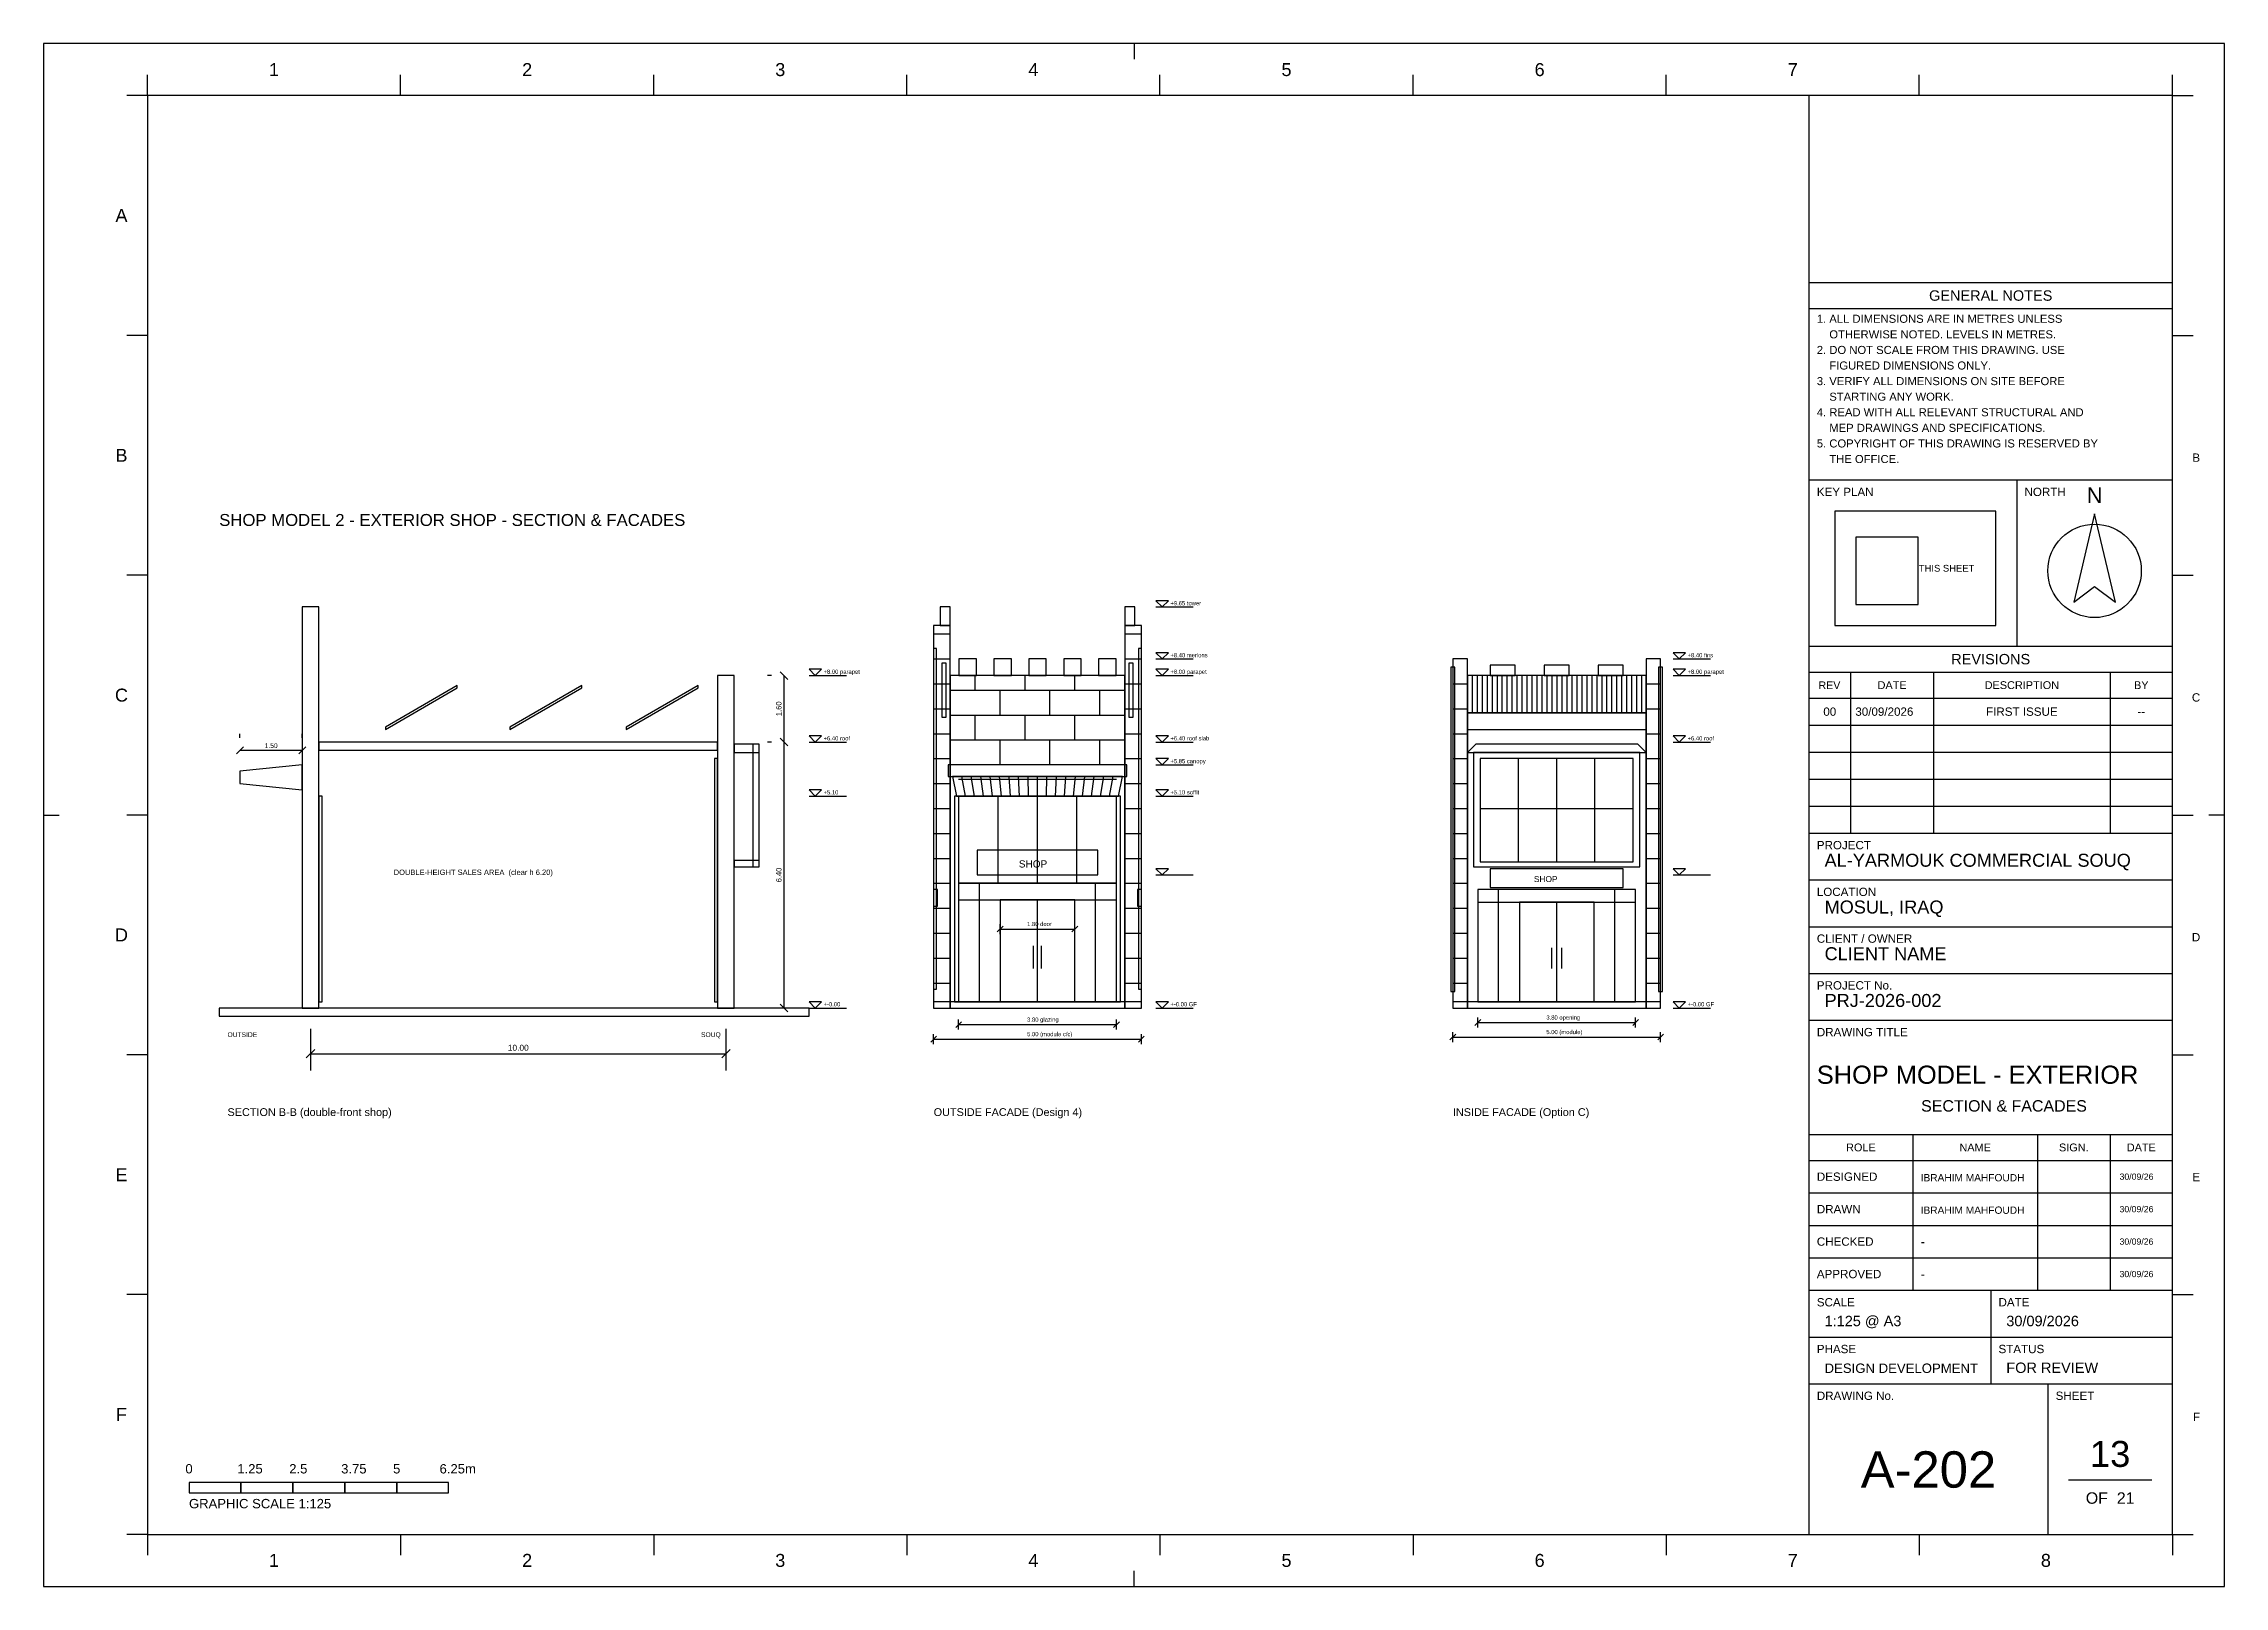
# Model space of a CAD drawing. Header units: metres. Extents: x 0 to 3661, y -5 to 371.
# Drawn here: x 2981 to 3033.5, y 0 to 37.1 of the extents above; entities that cross this region are included whole.
import ezdxf
from ezdxf.enums import TextEntityAlignment as Align

# ---------------------------------------------------------------- set-up
doc = ezdxf.new("R2010")
doc.units = ezdxf.units.M
doc.header["$MEASUREMENT"] = 0
for name, color, linetype in [('A3_FRAME', 7, 'Continuous'), ('A3_SHEET', 7, 'Continuous'), ('DIM', 1, 'Continuous'), ('F-CANOPY', 250, 'Continuous'), ('F-DIM', 8, 'Continuous'), ('F-FRAME', 250, 'Continuous'), ('F-GLASS', 4, 'Continuous'), ('F-JOINT', 252, 'Continuous'), ('F-LED', 2, 'Continuous'), ('F-LIGHT', 2, 'Continuous'), ('F-PV', 5, 'Continuous'), ('F-SCONCE', 250, 'Continuous'), ('F-SIGN', 250, 'Continuous'), ('F-SIGNTXT', 7, 'Continuous'), ('F-SLAB', 9, 'Continuous'), ('F-SLOT', 250, 'Continuous'), ('F-STONE', 41, 'Continuous'), ('F-WOOD', 32, 'Continuous'), ('F-WOODLN', 34, 'Continuous'), ('SUB', 5, 'Continuous'), ('TB_FIELDS', 7, 'Continuous'), ('TB_HEADINGS', 7, 'Continuous'), ('TB_LABELS', 7, 'Continuous'), ('TB_LINES_THICK', 7, 'Continuous'), ('TB_LINES_THIN', 7, 'Continuous'), ('TB_SYMBOLS', 7, 'Continuous'), ('TITLE', 1, 'Continuous')]:
    doc.layers.add(name, color=color, linetype=linetype)
doc.styles.get("Standard").update_dxf_attribs({"font": 'arial.ttf'})

msp = doc.modelspace()

# ---------------------------------------------------------------- texts
at = {"layer": 'DIM'}
for s, p in [('1.60', (2998.764, 21.119)), ('6.40', (2998.764, 17.119))]:
    msp.add_text(s, height=0.1296, rotation=90, dxfattribs=at).set_placement(p, align=Align.CENTER)
for s, height, p in [('1.50', 0.1152, (2986.477, 20.174)), ('10.00', 0.144, (2992.427, 12.889))]:
    msp.add_text(s, height=height, dxfattribs=at).set_placement(p, align=Align.CENTER)
at = {"layer": 'F-DIM'}
for s, p in [('+9.65 tower', (3008.127, 23.608)), ('+8.00 parapet', (2999.777, 21.959)), ('+8.40 merlons', (3008.127, 22.358)), ('+8.00 parapet', (3008.127, 21.959)), ('+8.40 fins', (3020.577, 22.358)), ('+8.00 parapet', (3020.577, 21.959)), ('+6.40 roof', (2999.777, 20.358)), ('+6.40 roof slab', (3008.127, 20.358)), ('+6.40 roof', (3020.577, 20.358)), ('+5.85 canopy', (3008.127, 19.808)), ('+5.10', (2999.777, 19.058)), ('+5.10 soffit', (3008.127, 19.058)), ('1.80 door', (3004.677, 15.889)), ('+-0.00', (2999.777, 13.959)), ('3.80 glazing', (3004.677, 13.588)), ('+-0.00 GF', (3008.127, 13.959)), ('3.80 opening', (3017.177, 13.639)), ('+-0.00 GF', (3020.577, 13.959)), ('5.00 (module c/c)', (3004.677, 13.239)), ('5.00 (module)', (3017.177, 13.289))]:
    msp.add_text(s, height=0.1008, dxfattribs=at).set_placement(p)
at = {"layer": 'F-SIGNTXT'}
for height, p in [(0.1728, (3004.477, 17.299)), (0.144, (3016.877, 16.948))]:
    msp.add_text('SHOP', height=height, dxfattribs=at).set_placement(p)
at = {"layer": 'SUB'}
for s, height, p in [('DOUBLE-HEIGHT SALES AREA  (clear h 6.20)', 0.1296, (2989.427, 17.119)), ('OUTSIDE', 0.1152, (2985.427, 13.219)), ('SOUQ', 0.1152, (2996.827, 13.219))]:
    msp.add_text(s, height=height, dxfattribs=at).set_placement(p)
at = {"layer": 'TB_FIELDS'}
for s, height, p in [('1. ALL DIMENSIONS ARE IN METRES UNLESS', 0.1938, (3023.688, 30.407)), ('    OTHERWISE NOTED. LEVELS IN METRES.', 0.1938, (3023.688, 30.032)), ('2. DO NOT SCALE FROM THIS DRAWING. USE', 0.1938, (3023.688, 29.657)), ('    FIGURED DIMENSIONS ONLY.', 0.1938, (3023.688, 29.282)), ('3. VERIFY ALL DIMENSIONS ON SITE BEFORE', 0.1938, (3023.688, 28.907)), ('4. READ WITH ALL RELEVANT STRUCTURAL AND', 0.1938, (3023.688, 28.157)), ('    STARTING ANY WORK.', 0.1938, (3023.688, 28.532)), ('    MEP DRAWINGS AND SPECIFICATIONS.', 0.1938, (3023.688, 27.782)), ('5. COPYRIGHT OF THIS DRAWING IS RESERVED BY', 0.1938, (3023.688, 27.407)), ('    THE OFFICE.', 0.1938, (3023.688, 27.032)), ('00', 0.2, (3023.845, 20.95)), ('30/09/2026', 0.2, (3024.615, 20.95)), ('FIRST ISSUE', 0.2, (3027.763, 20.95)), ('--', 0.2, (3031.407, 20.95)), ('AL-YARMOUK COMMERCIAL SOUQ', 0.3125, (3023.875, 17.317)), ('MOSUL, IRAQ', 0.3125, (3023.875, 16.192)), ('CLIENT NAME', 0.3125, (3023.875, 15.068)), ('PRJ-2026-002', 0.3125, (3023.875, 13.943)), ('SECTION & FACADES', 0.275, (3026.199, 11.425)), ('IBRAHIM MAHFOUDH', 0.1749, (3026.188, 9.747)), ('30/09/26', 0.15, (3030.976, 9.784)), ('IBRAHIM MAHFOUDH', 0.1749, (3026.188, 8.966)), ('30/09/26', 0.15, (3030.976, 9.003)), ('-', 0.225, (3026.188, 8.184)), ('30/09/26', 0.15, (3030.976, 8.222)), ('-', 0.225, (3026.188, 7.403)), ('30/09/26', 0.15, (3030.976, 7.441)), ('1:125 @ A3', 0.25, (3023.875, 6.261)), ('30/09/2026', 0.25, (3028.25, 6.261)), ('DESIGN DEVELOPMENT', 0.2266, (3023.875, 5.136)), ('FOR REVIEW', 0.25, (3028.25, 5.136)), ('OF  21', 0.275, (3030.163, 1.988))]:
    msp.add_text(s, height=height, dxfattribs=at).set_placement(p)
at = {"layer": 'TB_HEADINGS'}
for s, height, p in [('GENERAL NOTES', 0.25, (3026.39, 30.938)), ('REVISIONS', 0.25, (3026.924, 22.188)), ('SHOP MODEL - EXTERIOR', 0.4375, (3023.688, 12.094)), ('A-202', 0.875, (3024.745, 2.375)), ('13', 0.625, (3030.264, 2.875))]:
    msp.add_text(s, height=height, dxfattribs=at).set_placement(p)
at = {"layer": 'TB_LABELS'}
for s, height, p in [('1', 0.312, (2986.425, 36.344)), ('2', 0.312, (2992.519, 36.344)), ('3', 0.312, (2998.613, 36.344)), ('4', 0.312, (3004.707, 36.344)), ('5', 0.312, (3010.8, 36.344)), ('6', 0.312, (3016.894, 36.344)), ('7', 0.312, (3022.988, 36.344)), ('A', 0.312, (2982.729, 32.833)), ('B', 0.312, (2982.729, 27.062)), ('B', 0.2, (3032.729, 27.062)), ('KEY PLAN', 0.2, (3023.688, 26.238)), ('NORTH', 0.2, (3028.688, 26.238)), ('THIS SHEET', 0.1625, (3026.144, 24.419)), ('C', 0.312, (2982.717, 21.292)), ('REV', 0.1822, (3023.731, 21.594)), ('DATE', 0.1875, (3025.151, 21.594)), ('DESCRIPTION', 0.1875, (3027.73, 21.594)), ('BY', 0.1875, (3031.325, 21.594)), ('C', 0.2, (3032.717, 21.292)), ('PROJECT', 0.2, (3023.688, 17.738)), ('LOCATION', 0.2, (3023.688, 16.613)), ('D', 0.312, (2982.717, 15.521)), ('CLIENT / OWNER', 0.2, (3023.688, 15.488)), ('D', 0.2, (3032.717, 15.521)), ('PROJECT No.', 0.2, (3023.688, 14.363)), ('DRAWING TITLE', 0.2, (3023.688, 13.238)), ('ROLE', 0.1875, (3024.393, 10.469)), ('NAME', 0.1875, (3027.122, 10.469)), ('SIGN.', 0.1875, (3029.518, 10.469)), ('DATE', 0.1875, (3031.151, 10.469)), ('E', 0.312, (2982.729, 9.75)), ('DESIGNED', 0.2, (3023.688, 9.759)), ('E', 0.2, (3032.729, 9.75)), ('DRAWN', 0.2, (3023.688, 8.978)), ('CHECKED', 0.2, (3023.688, 8.197)), ('APPROVED', 0.2, (3023.688, 7.416)), ('SCALE', 0.2, (3023.688, 6.737)), ('DATE', 0.2, (3028.062, 6.737)), ('PHASE', 0.2, (3023.688, 5.612)), ('STATUS', 0.2, (3028.062, 5.612)), ('F', 0.312, (2982.742, 3.979)), ('DRAWING No.', 0.2, (3023.688, 4.487)), ('SHEET', 0.2, (3029.438, 4.487)), ('F', 0.2, (3032.742, 3.979)), ('0', 0.225, (2984.413, 2.717)), ('1.25', 0.225, (2985.663, 2.717)), ('2.5', 0.225, (2986.913, 2.717)), ('3.75', 0.225, (2988.163, 2.717)), ('5', 0.225, (2989.413, 2.717)), ('6.25m', 0.225, (2990.532, 2.717)), ('GRAPHIC SCALE 1:125', 0.225, (2984.5, 1.879)), ('1', 0.312, (2986.425, 0.469)), ('2', 0.312, (2992.519, 0.469)), ('3', 0.312, (2998.613, 0.469)), ('4', 0.312, (3004.707, 0.469)), ('5', 0.312, (3010.8, 0.469)), ('6', 0.312, (3016.894, 0.469)), ('7', 0.312, (3022.988, 0.469)), ('8', 0.312, (3029.082, 0.469))]:
    msp.add_text(s, height=height, dxfattribs=at).set_placement(p)
at = {"layer": 'TB_SYMBOLS'}
msp.add_text('N', height=0.375, dxfattribs=at).set_placement((3030.186, 26.073))
at = {"layer": 'TITLE'}
for s, height, p in [('SHOP MODEL 2 - EXTERIOR SHOP - SECTION & FACADES', 0.288, (2985.227, 25.518)), ('SECTION B-B (double-front shop)', 0.1872, (2985.427, 11.319)), ('OUTSIDE FACADE (Design 4)', 0.1872, (3002.427, 11.319)), ('INSIDE FACADE (Option C)', 0.1872, (3014.927, 11.319))]:
    msp.add_text(s, height=height, dxfattribs=at).set_placement(p)

# ---------------------------------------------------------------- linework, layer by layer
at = {"layer": 'A3_FRAME'}
for p, q in [((3007.25, 37.125), (3007.25, 36.75)), ((2981, 18.562), (2981.375, 18.562)), ((3033.5, 18.562), (3033.125, 18.562)), ((3007.25, 0), (3007.25, 0.375))]:
    msp.add_line(p, q, dxfattribs=at)
for points in [[(2983.5, 1.25), (3032.25, 1.25), (3032.25, 35.875), (2983.5, 35.875)], [(3023.5, 1.25), (3032.25, 1.25), (3032.25, 35.875), (3023.5, 35.875)]]:
    msp.add_lwpolyline(points, close=True, dxfattribs=at)
at = {"layer": 'A3_SHEET'}
msp.add_lwpolyline([(2981, 0), (3033.5, 0), (3033.5, 37.125), (2981, 37.125)], close=True, dxfattribs=at)
at = {"layer": 'DIM'}
for p, q in [((2998.527, 21.919), (2998.427, 21.919)), ((2998.92, 21.826), (2998.735, 22.011)), ((2998.827, 20.319), (2998.827, 21.919)), ((2985.727, 20.419), (2985.727, 20.518)), ((2987.227, 20.419), (2987.227, 20.518)), ((2985.645, 20.036), (2985.809, 20.201)), ((2985.727, 20.119), (2987.227, 20.119)), ((2987.145, 20.036), (2987.309, 20.201)), ((2998.527, 20.319), (2998.427, 20.319)), ((2998.527, 20.319), (2998.427, 20.319)), ((2998.92, 20.226), (2998.735, 20.411)), ((2998.92, 20.226), (2998.735, 20.411)), ((2998.827, 13.918), (2998.827, 20.319)), ((2998.527, 13.918), (2998.427, 13.918)), ((2998.92, 13.826), (2998.735, 14.011)), ((2987.427, 13.418), (2987.427, 12.418)), ((2997.427, 13.418), (2997.427, 12.418)), ((2987.324, 12.716), (2987.53, 12.921)), ((2987.427, 12.819), (2997.427, 12.819)), ((2997.324, 12.716), (2997.53, 12.921))]:
    msp.add_line(p, q, dxfattribs=at)
at = {"layer": 'F-CANOPY'}
for points in [[(2997.627, 20.069), (2998.227, 20.069), (2998.227, 20.268), (2997.627, 20.268)], [(2998.077, 17.319), (2998.227, 17.319), (2998.227, 20.268), (2998.077, 20.268)], [(3015.277, 20.069), (3019.577, 20.069), (3019.377, 20.268), (3015.477, 20.268)], [(3015.427, 17.319), (3019.427, 17.319), (3019.427, 20.069), (3015.427, 20.069)], [(2987.227, 19.768), (2985.727, 19.619), (2985.727, 19.319), (2987.227, 19.169)], [(3002.777, 19.488), (3007.077, 19.488), (3007.077, 19.768), (3002.777, 19.768)], [(2997.627, 17.319), (2998.227, 17.319), (2998.227, 17.468), (2997.627, 17.468)]]:
    msp.add_lwpolyline(points, close=True, dxfattribs=at)
at = {"layer": 'F-DIM'}
for p, q in [((3007.777, 23.569), (3008.677, 23.569)), ((3007.777, 22.319), (3008.677, 22.319)), ((3020.227, 22.319), (3021.127, 22.319)), ((2999.427, 21.919), (3000.327, 21.919)), ((3007.777, 21.919), (3008.677, 21.919)), ((3020.227, 21.919), (3021.127, 21.919)), ((2999.427, 20.319), (3000.327, 20.319)), ((3007.777, 20.319), (3008.677, 20.319)), ((3020.227, 20.319), (3021.127, 20.319)), ((3007.777, 19.768), (3008.677, 19.768)), ((2999.427, 19.018), (3000.327, 19.018)), ((3007.777, 19.018), (3008.677, 19.018)), ((3007.777, 17.119), (3008.677, 17.119)), ((3020.227, 17.119), (3021.127, 17.119)), ((3003.957, 15.748), (3004.097, 15.889)), ((3004.027, 15.698), (3004.027, 15.938)), ((3004.027, 15.819), (3005.827, 15.819)), ((3005.757, 15.748), (3005.897, 15.889)), ((3005.827, 15.698), (3005.827, 15.938)), ((2999.427, 13.918), (3000.327, 13.918)), ((3007.777, 13.918), (3008.677, 13.918)), ((3015.527, 13.448), (3015.527, 13.688)), ((3019.327, 13.448), (3019.327, 13.688)), ((3020.227, 13.918), (3021.127, 13.918)), ((3002.357, 13.098), (3002.497, 13.239)), ((3002.427, 13.049), (3002.427, 13.289)), ((3002.427, 13.168), (3007.427, 13.168)), ((3002.957, 13.448), (3003.097, 13.588)), ((3003.027, 13.399), (3003.027, 13.639)), ((3003.027, 13.518), (3006.827, 13.518)), ((3006.757, 13.448), (3006.897, 13.588)), ((3006.827, 13.399), (3006.827, 13.639)), ((3007.357, 13.098), (3007.497, 13.239)), ((3007.427, 13.049), (3007.427, 13.289)), ((3014.857, 13.149), (3014.997, 13.289)), ((3014.927, 13.098), (3014.927, 13.338)), ((3014.927, 13.219), (3019.927, 13.219)), ((3015.457, 13.498), (3015.597, 13.639)), ((3015.527, 13.569), (3019.327, 13.569)), ((3019.257, 13.498), (3019.397, 13.639)), ((3019.857, 13.149), (3019.997, 13.289)), ((3019.927, 13.098), (3019.927, 13.338))]:
    msp.add_line(p, q, dxfattribs=at)
for points in [[(3007.927, 23.569), (3008.077, 23.718), (3007.777, 23.718)], [(2999.577, 21.919), (2999.727, 22.069), (2999.427, 22.069)], [(3007.927, 22.319), (3008.077, 22.468), (3007.777, 22.468)], [(3007.927, 21.919), (3008.077, 22.069), (3007.777, 22.069)], [(3020.377, 22.319), (3020.527, 22.468), (3020.227, 22.468)], [(3020.377, 21.919), (3020.527, 22.069), (3020.227, 22.069)], [(2999.577, 20.319), (2999.727, 20.468), (2999.427, 20.468)], [(3007.927, 20.319), (3008.077, 20.468), (3007.777, 20.468)], [(3020.377, 20.319), (3020.527, 20.468), (3020.227, 20.468)], [(3007.927, 19.768), (3008.077, 19.919), (3007.777, 19.919)], [(2999.577, 19.018), (2999.727, 19.169), (2999.427, 19.169)], [(3007.927, 19.018), (3008.077, 19.169), (3007.777, 19.169)], [(3007.927, 17.119), (3008.077, 17.268), (3007.777, 17.268)], [(3020.377, 17.119), (3020.527, 17.268), (3020.227, 17.268)], [(2999.577, 13.918), (2999.727, 14.069), (2999.427, 14.069)], [(3007.927, 13.918), (3008.077, 14.069), (3007.777, 14.069)], [(3020.377, 13.918), (3020.527, 14.069), (3020.227, 14.069)]]:
    msp.add_lwpolyline(points, close=True, dxfattribs=at)
at = {"layer": 'F-FRAME'}
for p, q in [((3016.507, 17.439), (3016.507, 19.919)), ((3017.427, 17.439), (3017.427, 19.919)), ((3018.347, 17.439), (3018.347, 19.919)), ((3003.977, 16.919), (3003.977, 19.018)), ((3004.927, 16.919), (3004.927, 19.018)), ((3005.877, 16.919), (3005.877, 19.018)), ((3015.587, 18.718), (3019.267, 18.718)), ((3003.027, 16.919), (3006.827, 16.919)), ((3003.527, 14.069), (3003.527, 16.919)), ((3006.327, 14.069), (3006.327, 16.919)), ((3003.027, 16.518), (3006.827, 16.518)), ((3004.927, 14.069), (3004.927, 16.518)), ((3015.527, 16.468), (3019.327, 16.468)), ((3016.027, 14.069), (3016.027, 16.768)), ((3017.427, 14.069), (3017.427, 16.468)), ((3018.827, 14.069), (3018.827, 16.768)), ((3004.827, 14.868), (3004.827, 15.418)), ((3005.027, 14.868), (3005.027, 15.418)), ((3017.307, 14.868), (3017.307, 15.368)), ((3017.547, 14.868), (3017.547, 15.368))]:
    msp.add_line(p, q, dxfattribs=at)
for points in [[(3002.927, 14.069), (3006.927, 14.069), (3006.927, 19.018), (3002.927, 19.018)], [(3004.027, 14.069), (3005.827, 14.069), (3005.827, 16.518), (3004.027, 16.518)], [(3016.527, 14.069), (3018.327, 14.069), (3018.327, 16.468), (3016.527, 16.468)]]:
    msp.add_lwpolyline(points, close=True, dxfattribs=at)
at = {"layer": 'F-GLASS'}
for points in [[(2997.147, 14.069), (2997.227, 14.069), (2997.227, 19.919), (2997.147, 19.919)], [(3015.587, 17.439), (3019.267, 17.439), (3019.267, 19.919), (3015.587, 19.919)], [(2987.627, 14.069), (2987.707, 14.069), (2987.707, 19.018), (2987.627, 19.018)], [(3003.027, 16.919), (3006.827, 16.919), (3006.827, 19.018), (3003.027, 19.018)], [(3003.027, 14.069), (3006.827, 14.069), (3006.827, 16.919), (3003.027, 16.919)], [(3015.527, 14.069), (3019.327, 14.069), (3019.327, 16.768), (3015.527, 16.768)]]:
    msp.add_lwpolyline(points, close=True, dxfattribs=at)
at = {"layer": 'F-JOINT'}
for p, q in [((3002.427, 22.919), (3002.827, 22.919)), ((3007.027, 22.919), (3007.427, 22.919)), ((3002.427, 22.319), (3002.827, 22.319)), ((3007.027, 22.319), (3007.427, 22.319)), ((3002.427, 21.718), (3002.827, 21.718)), ((3002.827, 21.569), (3007.027, 21.569)), ((3003.427, 21.569), (3003.427, 21.919)), ((3004.027, 20.968), (3004.027, 21.569)), ((3004.627, 21.569), (3004.627, 21.919)), ((3005.227, 20.968), (3005.227, 21.569)), ((3005.827, 21.569), (3005.827, 21.919)), ((3006.427, 20.968), (3006.427, 21.569)), ((3007.027, 21.718), (3007.427, 21.718)), ((3014.927, 21.718), (3015.277, 21.718)), ((3019.577, 21.718), (3019.927, 21.718)), ((3002.427, 21.119), (3002.827, 21.119)), ((3007.027, 21.119), (3007.427, 21.119)), ((3014.927, 21.119), (3015.277, 21.119)), ((3019.577, 21.119), (3019.927, 21.119)), ((3002.427, 20.518), (3002.827, 20.518)), ((3002.827, 20.968), (3007.027, 20.968)), ((3003.427, 20.369), (3003.427, 20.968)), ((3004.627, 20.369), (3004.627, 20.968)), ((3005.827, 20.369), (3005.827, 20.968)), ((3007.027, 20.518), (3007.427, 20.518)), ((3014.927, 20.518), (3015.277, 20.518)), ((3015.277, 20.619), (3019.577, 20.619)), ((3019.577, 20.518), (3019.927, 20.518)), ((3002.827, 20.369), (3007.027, 20.369)), ((3004.027, 19.768), (3004.027, 20.369)), ((3005.227, 19.768), (3005.227, 20.369)), ((3006.427, 19.768), (3006.427, 20.369)), ((3002.427, 19.919), (3002.827, 19.919)), ((3007.027, 19.919), (3007.427, 19.919)), ((3014.927, 19.919), (3015.277, 19.919)), ((3019.577, 19.919), (3019.927, 19.919)), ((3002.427, 19.319), (3002.827, 19.319)), ((3007.027, 19.319), (3007.427, 19.319)), ((3014.927, 19.319), (3015.277, 19.319)), ((3019.577, 19.319), (3019.927, 19.319)), ((3002.427, 18.718), (3002.827, 18.718)), ((3007.027, 18.718), (3007.427, 18.718)), ((3014.927, 18.718), (3015.277, 18.718)), ((3019.577, 18.718), (3019.927, 18.718)), ((3002.427, 18.119), (3002.827, 18.119)), ((3007.027, 18.119), (3007.427, 18.119)), ((3014.927, 18.119), (3015.277, 18.119)), ((3019.577, 18.119), (3019.927, 18.119)), ((3002.427, 17.518), (3002.827, 17.518)), ((3007.027, 17.518), (3007.427, 17.518)), ((3014.927, 17.518), (3015.277, 17.518)), ((3019.577, 17.518), (3019.927, 17.518)), ((3002.427, 16.919), (3002.827, 16.919)), ((3007.027, 16.919), (3007.427, 16.919)), ((3014.927, 16.919), (3015.277, 16.919)), ((3019.577, 16.919), (3019.927, 16.919)), ((3002.427, 16.319), (3002.827, 16.319)), ((3007.027, 16.319), (3007.427, 16.319)), ((3014.927, 16.319), (3015.277, 16.319)), ((3019.577, 16.319), (3019.927, 16.319)), ((3002.427, 15.719), (3002.827, 15.719)), ((3007.027, 15.719), (3007.427, 15.719)), ((3014.927, 15.719), (3015.277, 15.719)), ((3019.577, 15.719), (3019.927, 15.719)), ((3002.427, 15.118), (3002.827, 15.118)), ((3007.027, 15.118), (3007.427, 15.118)), ((3014.927, 15.118), (3015.277, 15.118)), ((3019.577, 15.118), (3019.927, 15.118)), ((3002.427, 14.518), (3002.827, 14.518)), ((3007.027, 14.518), (3007.427, 14.518)), ((3014.927, 14.518), (3015.277, 14.518)), ((3019.577, 14.518), (3019.927, 14.518))]:
    msp.add_line(p, q, dxfattribs=at)
at = {"layer": 'F-LED'}
msp.add_line((3003.027, 19.428), (3006.827, 19.428), dxfattribs=at)
for points in [[(3002.427, 14.368), (3002.497, 14.368), (3002.497, 22.569), (3002.427, 22.569)], [(3007.357, 14.368), (3007.427, 14.368), (3007.427, 22.569), (3007.357, 22.569)]]:
    msp.add_lwpolyline(points, close=True, dxfattribs=at)
at = {"layer": 'F-LIGHT'}
for points in [[(3014.877, 14.319), (3014.977, 14.319), (3014.977, 22.119), (3014.877, 22.119)], [(3019.877, 14.319), (3019.977, 14.319), (3019.977, 22.119), (3019.877, 22.119)]]:
    msp.add_lwpolyline(points, close=True, dxfattribs=at)
at = {"layer": 'F-PV'}
for points in [[(2989.227, 20.619), (2990.957, 21.619), (2990.957, 21.678), (2989.227, 20.678)], [(2992.227, 20.619), (2993.957, 21.619), (2993.957, 21.678), (2992.227, 20.678)], [(2995.027, 20.619), (2996.757, 21.619), (2996.757, 21.678), (2995.027, 20.678)]]:
    msp.add_lwpolyline(points, close=True, dxfattribs=at)
at = {"layer": 'F-SCONCE'}
for points in [[(3002.427, 16.369), (3002.517, 16.369), (3002.517, 16.768), (3002.427, 16.768)], [(3007.337, 16.369), (3007.427, 16.369), (3007.427, 16.768), (3007.337, 16.768)]]:
    msp.add_lwpolyline(points, close=True, dxfattribs=at)
at = {"layer": 'F-SIGN'}
for points in [[(3003.477, 17.119), (3006.377, 17.119), (3006.377, 17.718), (3003.477, 17.718)], [(3015.827, 16.819), (3019.027, 16.819), (3019.027, 17.268), (3015.827, 17.268)]]:
    msp.add_lwpolyline(points, close=True, dxfattribs=at)
at = {"layer": 'F-SLAB'}
for points in [[(2987.627, 20.119), (2997.227, 20.119), (2997.227, 20.319), (2987.627, 20.319)], [(2985.227, 13.719), (2999.427, 13.719), (2999.427, 13.918), (2985.227, 13.918)]]:
    msp.add_lwpolyline(points, close=True, dxfattribs=at)
at = {"layer": 'F-SLOT'}
for points in [[(3002.627, 20.919), (3002.727, 20.919), (3002.727, 22.218), (3002.627, 22.218)], [(3007.127, 20.919), (3007.227, 20.919), (3007.227, 22.218), (3007.127, 22.218)]]:
    msp.add_lwpolyline(points, close=True, dxfattribs=at)
at = {"layer": 'F-STONE'}
for points in [[(2987.227, 13.918), (2987.627, 13.918), (2987.627, 23.569), (2987.227, 23.569)], [(3002.427, 13.918), (3002.827, 13.918), (3002.827, 23.119), (3002.427, 23.119)], [(3002.587, 23.119), (3002.827, 23.119), (3002.827, 23.569), (3002.587, 23.569)], [(3007.027, 23.119), (3007.267, 23.119), (3007.267, 23.569), (3007.027, 23.569)], [(3007.027, 13.918), (3007.427, 13.918), (3007.427, 23.119), (3007.027, 23.119)], [(3003.037, 21.919), (3003.457, 21.919), (3003.457, 22.319), (3003.037, 22.319)], [(3003.877, 21.919), (3004.297, 21.919), (3004.297, 22.319), (3003.877, 22.319)], [(3004.717, 21.919), (3005.137, 21.919), (3005.137, 22.319), (3004.717, 22.319)], [(3005.557, 21.919), (3005.977, 21.919), (3005.977, 22.319), (3005.557, 22.319)], [(3006.397, 21.919), (3006.817, 21.919), (3006.817, 22.319), (3006.397, 22.319)], [(3014.927, 13.918), (3015.277, 13.918), (3015.277, 22.319), (3014.927, 22.319)], [(3019.577, 13.918), (3019.927, 13.918), (3019.927, 22.319), (3019.577, 22.319)], [(2997.227, 13.918), (2997.627, 13.918), (2997.627, 21.919), (2997.227, 21.919)], [(3002.827, 13.918), (3007.027, 13.918), (3007.027, 21.919), (3002.827, 21.919)], [(3015.277, 13.918), (3019.577, 13.918), (3019.577, 21.018), (3015.277, 21.018)], [(3002.427, 13.918), (3007.427, 13.918), (3007.427, 14.069), (3002.427, 14.069)], [(3014.927, 13.918), (3019.927, 13.918), (3019.927, 14.069), (3014.927, 14.069)]]:
    msp.add_lwpolyline(points, close=True, dxfattribs=at)
at = {"layer": 'F-WOOD'}
for p, q in [((3015.397, 21.018), (3015.397, 21.919)), ((3015.517, 21.018), (3015.517, 21.919)), ((3015.637, 21.018), (3015.637, 21.919)), ((3015.757, 21.018), (3015.757, 21.919)), ((3015.877, 21.018), (3015.877, 21.919)), ((3015.997, 21.018), (3015.997, 21.919)), ((3016.117, 21.018), (3016.117, 21.919)), ((3016.237, 21.018), (3016.237, 21.919)), ((3016.357, 21.018), (3016.357, 21.919)), ((3016.477, 21.018), (3016.477, 21.919)), ((3016.597, 21.018), (3016.597, 21.919)), ((3016.717, 21.018), (3016.717, 21.919)), ((3016.837, 21.018), (3016.837, 21.919)), ((3016.957, 21.018), (3016.957, 21.919)), ((3017.077, 21.018), (3017.077, 21.919)), ((3017.197, 21.018), (3017.197, 21.919)), ((3017.317, 21.018), (3017.317, 21.919)), ((3017.437, 21.018), (3017.437, 21.919)), ((3017.557, 21.018), (3017.557, 21.919)), ((3017.677, 21.018), (3017.677, 21.919)), ((3017.797, 21.018), (3017.797, 21.919)), ((3017.917, 21.018), (3017.917, 21.919)), ((3018.037, 21.018), (3018.037, 21.919)), ((3018.157, 21.018), (3018.157, 21.919)), ((3018.277, 21.018), (3018.277, 21.919)), ((3018.397, 21.018), (3018.397, 21.919)), ((3018.517, 21.018), (3018.517, 21.919)), ((3018.637, 21.018), (3018.637, 21.919)), ((3018.757, 21.018), (3018.757, 21.919)), ((3018.877, 21.018), (3018.877, 21.919)), ((3018.997, 21.018), (3018.997, 21.919)), ((3019.117, 21.018), (3019.117, 21.919)), ((3019.237, 21.018), (3019.237, 21.919)), ((3019.357, 21.018), (3019.357, 21.919)), ((3019.477, 21.018), (3019.477, 21.919))]:
    msp.add_line(p, q, dxfattribs=at)
for points in [[(3015.827, 21.919), (3016.427, 21.919), (3016.427, 22.169), (3015.827, 22.169)], [(3017.127, 21.919), (3017.727, 21.919), (3017.727, 22.169), (3017.127, 22.169)], [(3018.427, 21.919), (3019.027, 21.919), (3019.027, 22.169), (3018.427, 22.169)], [(3015.277, 21.018), (3019.577, 21.018), (3019.577, 21.919), (3015.277, 21.919)], [(3002.977, 19.018), (3006.877, 19.018), (3006.977, 19.488), (3002.877, 19.488)]]:
    msp.add_lwpolyline(points, close=True, dxfattribs=at)
at = {"layer": 'F-WOODLN'}
for p, q in [((3003.194, 19.018), (3003.105, 19.488)), ((3003.41, 19.018), (3003.333, 19.488)), ((3003.627, 19.018), (3003.561, 19.488)), ((3003.844, 19.018), (3003.788, 19.488)), ((3004.061, 19.018), (3004.016, 19.488)), ((3004.277, 19.018), (3004.244, 19.488)), ((3004.494, 19.018), (3004.472, 19.488)), ((3004.711, 19.018), (3004.699, 19.488)), ((3004.927, 19.018), (3004.927, 19.488)), ((3005.144, 19.018), (3005.155, 19.488)), ((3005.36, 19.018), (3005.383, 19.488)), ((3005.577, 19.018), (3005.61, 19.488)), ((3005.794, 19.018), (3005.838, 19.488)), ((3006.01, 19.018), (3006.066, 19.488)), ((3006.227, 19.018), (3006.294, 19.488)), ((3006.444, 19.018), (3006.522, 19.488)), ((3006.66, 19.018), (3006.749, 19.488))]:
    msp.add_line(p, q, dxfattribs=at)
at = {"layer": 'TB_LINES_THICK'}
for p, q in [((3023.5, 31.375), (3032.25, 31.375)), ((3023.5, 26.625), (3032.25, 26.625)), ((3023.5, 22.625), (3032.25, 22.625)), ((3023.5, 18.125), (3032.25, 18.125)), ((3023.5, 13.625), (3032.25, 13.625)), ((3023.5, 10.875), (3032.25, 10.875)), ((3023.5, 7.125), (3032.25, 7.125)), ((3023.5, 4.875), (3032.25, 4.875))]:
    msp.add_line(p, q, dxfattribs=at)
at = {"layer": 'TB_LINES_THIN'}
for p, q in [((2983.5, 35.875), (2983.5, 36.375)), ((2989.594, 35.875), (2989.594, 36.375)), ((2995.688, 35.875), (2995.688, 36.375)), ((3001.781, 35.875), (3001.781, 36.375)), ((3007.875, 35.875), (3007.875, 36.375)), ((3013.969, 35.875), (3013.969, 36.375)), ((3020.062, 35.875), (3020.062, 36.375)), ((3026.156, 35.875), (3026.156, 36.375)), ((3032.25, 35.875), (3032.25, 36.375)), ((2983.5, 35.875), (2983, 35.875)), ((3032.25, 35.875), (3032.75, 35.875)), ((3023.5, 30.75), (3032.25, 30.75)), ((2983.5, 30.104), (2983, 30.104)), ((3032.25, 30.104), (3032.75, 30.104)), ((3028.5, 26.625), (3028.5, 22.625)), ((2983.5, 24.333), (2983, 24.333)), ((3032.25, 24.333), (3032.75, 24.333)), ((3023.5, 22), (3032.25, 22)), ((3024.5, 22), (3024.5, 18.125)), ((3026.5, 22), (3026.5, 18.125)), ((3030.75, 22), (3030.75, 18.125)), ((3023.5, 21.375), (3032.25, 21.375)), ((3023.5, 20.725), (3032.25, 20.725)), ((3023.5, 20.075), (3032.25, 20.075)), ((3023.5, 19.425), (3032.25, 19.425)), ((2983.5, 18.562), (2983, 18.562)), ((3023.5, 18.775), (3032.25, 18.775)), ((3032.25, 18.562), (3032.75, 18.562)), ((3023.5, 17), (3032.25, 17)), ((3023.5, 15.875), (3032.25, 15.875)), ((3023.5, 14.75), (3032.25, 14.75)), ((2983.5, 12.792), (2983, 12.792)), ((3032.25, 12.792), (3032.75, 12.792)), ((3026, 10.875), (3026, 7.125)), ((3029, 10.875), (3029, 7.125)), ((3030.75, 10.875), (3030.75, 7.125)), ((3023.5, 10.25), (3032.25, 10.25)), ((3023.5, 9.469), (3032.25, 9.469)), ((3023.5, 8.688), (3032.25, 8.688)), ((3023.5, 7.906), (3032.25, 7.906)), ((2983.5, 7.021), (2983, 7.021)), ((3027.875, 7.125), (3027.875, 4.875)), ((3032.25, 7.021), (3032.75, 7.021)), ((3023.5, 6), (3032.25, 6)), ((3029.25, 4.875), (3029.25, 1.25)), ((3029.75, 2.562), (3031.75, 2.562)), ((2983.5, 1.25), (2983, 1.25)), ((2983.5, 1.25), (2983.5, 0.75)), ((2989.594, 1.25), (2989.594, 0.75)), ((2995.688, 1.25), (2995.688, 0.75)), ((3001.781, 1.25), (3001.781, 0.75)), ((3007.875, 1.25), (3007.875, 0.75)), ((3013.969, 1.25), (3013.969, 0.75)), ((3020.062, 1.25), (3020.062, 0.75)), ((3026.156, 1.25), (3026.156, 0.75)), ((3032.25, 1.25), (3032.25, 0.75)), ((3032.25, 1.25), (3032.75, 1.25))]:
    msp.add_line(p, q, dxfattribs=at)
for points in [[(3024.125, 23.125), (3028, 23.125), (3028, 25.875), (3024.125, 25.875)], [(3024.625, 23.625), (3026.125, 23.625), (3026.125, 25.25), (3024.625, 25.25)]]:
    msp.add_lwpolyline(points, close=True, dxfattribs=at)
at = {"layer": 'TB_SYMBOLS'}
for points in [[(3030.375, 25.812), (3029.875, 23.688), (3030.375, 24.062), (3030.875, 23.688)], [(2984.5, 2.25), (2985.75, 2.25), (2985.75, 2.5), (2984.5, 2.5)], [(2985.75, 2.25), (2987, 2.25), (2987, 2.5), (2985.75, 2.5)], [(2987, 2.25), (2988.25, 2.25), (2988.25, 2.5), (2987, 2.5)], [(2988.25, 2.25), (2989.5, 2.25), (2989.5, 2.5), (2988.25, 2.5)], [(2989.5, 2.25), (2990.75, 2.25), (2990.75, 2.5), (2989.5, 2.5)]]:
    msp.add_lwpolyline(points, close=True, dxfattribs=at)
msp.add_circle((3030.375, 24.438), 1.125, dxfattribs=at)

msp.set_redraw_order([(e.dxf.handle, doc.entitydb.next_handle()) for e in msp.query("TEXT MTEXT ATTDEF DIMENSION ARC_DIMENSION")])  # texts and dimensions are drawn at this point

doc.saveas('drawing.dxf')
